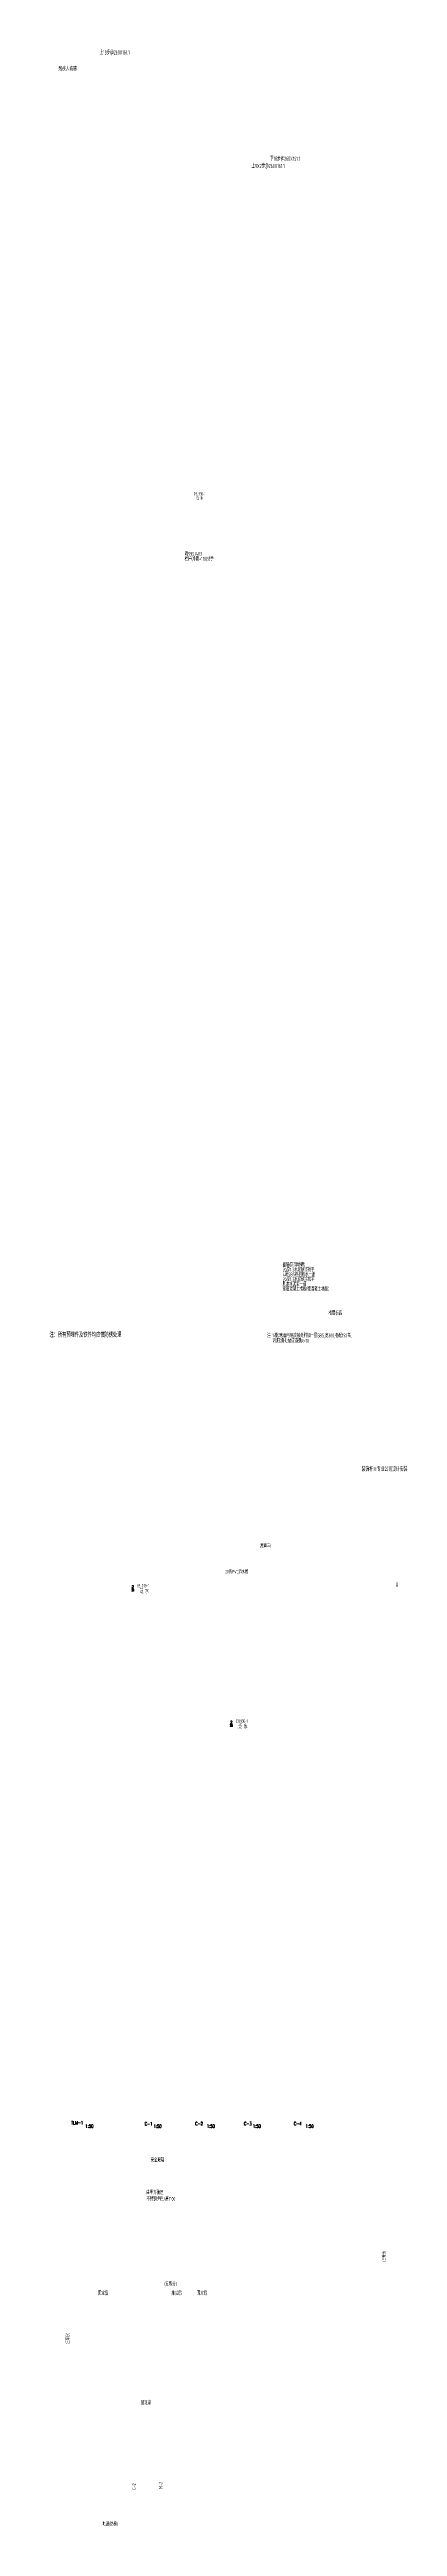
# Model space of a CAD drawing. Extents: x -726032 to 135930, y -151624 to 587044.
# Drawn here: x 70935 to 106984, y -26161 to 230657 of the extents above; entities that cross this region are included whole.
import ezdxf
from ezdxf.enums import TextEntityAlignment as Align

# ---------------------------------------------------------------- set-up
doc = ezdxf.new("R2010")
doc.units = 0
doc.header["$LTSCALE"] = 1000
doc.header["$MEASUREMENT"] = 0
doc.layers.get('0').update_dxf_attribs({"linetype": 'CONTINUOUS'})
for name, color, linetype in [('PUB_DIM', 245, 'CONTINUOUS'), ('PUB_TEXT', 142, 'CONTINUOUS'), ('引线', 213, 'CONTINUOUS'), ('窗表', 71, 'CONTINUOUS'), ('门表', 74, 'CONTINUOUS')]:
    doc.layers.add(name, color=color, linetype=linetype)
doc.styles.add('_HZTXT', font='isocp.shx', dxfattribs={"width": 0.8, "bigfont": 'hztxt.shx'})
doc.styles.add('COMP', font='COMPLEX', dxfattribs={"bigfont": 'hztxt'})
doc.styles.add('HZ1', font='TXT.SHX', dxfattribs={"width": 0.65, "height": 350, "bigfont": 'HZTXT1.SHX'})

msp = doc.modelspace()

# ---------------------------------------------------------------- texts
at = {"color": 136, "style": 'HZ1', "width": 0.65}
for s, p in [('TLM-1', (73182.9, 15524, 3840)), ('1:50', (74644.9, 15178.3, 3840)), ('C-1', (80792.6, 15414.2, 3840)), ('1:50', (81708, 15160.2, 3840)), ('C-2', (86026.5, 15432.3, 3840)), ('1:50', (87233.9, 15178.3, 3840)), ('C-3', (91079.2, 15432.3, 3840)), ('1:50', (92000.1, 15178.3, 3840)), ('C-4', (96242.6, 15432.3, 3840)), ('1:50', (97467.4, 15178.3, 3840))]:
    msp.add_text(s, height=350, dxfattribs=at).set_placement(p)
at = {"style": 'COMP'}
for tag, text, width, p, p2 in [('295', '-', 0.388889, (79431.5, 70814.2), (79686.5, 70814.2)), ('2', '1', 1.5, (79431.5, 71144.2), (79686.5, 71144.2)), ('295', '-', 0.388889, (89645.5, 56774.2), (89900.5, 56774.2)), ('2', '1', 1.5, (89645.5, 57104.2), (89900.5, 57104.2))]:
    msp.add_attdef(tag, text=text, height=255, dxfattribs=dict(at, width=width)).set_placement(p, p2, align=Align.FIT)
at = {"layer": 'PUB_DIM', "style": '_HZTXT', "width": 0.65}
for s, height, rotation, p in [('楼层标高', 400, 360, (99852.6, 99433.7)), ('(三等分)', 350, 90, (105788, 1305.6, 3840)), ('(三等分)', 350, 90, (73002.1, -7243.4, 3840))]:
    msp.add_text(s, height=height, rotation=rotation, dxfattribs=at).set_placement(p)
msp.add_text('(五等分)', height=400, dxfattribs=at).set_placement((82839.2, -1232.4, 3840))
at = {"layer": 'PUB_TEXT', "style": '_HZTXT'}
for s, height, width, p in [('残疾人坡道', 400, 0.7, (71857, 228464.6)), ('上18步@260X161.1', 450, 0.6, (76118.1, 230136.2)), ('上9X2步@260X161.1', 450, 0.6, (91854.7, 218357.9)), ('下18步@260X161.1', 450, 0.6, (93780.6, 219118.5)), ('03J930-1', 350, 0.6, (85883.1, 184418.6)), ('泛 水', 350, 0.6, (86136.7, 183962.1)), ('栏杆(净距<110)扶手', 400, 0.65, (84934.2, 177645.5)), ('皖99SJ403', 400, 0.65, (84934.2, 178172.1)), ('注:', 400, 0.65, (93484.1, 97125)), ('1:楼(地)面与墙交接处附加一层SBS,宽300,卷起150高,', 400, 0.65, (94009, 97125)), ('阴(阳)角处做成圆弧R=10', 400, 0.65, (94009, 96575)), ('03J930-1', 350, 0.6, (80014.9, 71214.1)), ('泛 水', 450, 0.6, (80292.7, 70588.1)), ('03J930-1', 350, 0.6, (90228.9, 57174.1)), ('泛 水', 450, 0.6, (90506.7, 56548.1))]:
    msp.add_text(s, height=height, dxfattribs=dict(at, width=width)).set_placement(p)
at = {"layer": 'PUB_TEXT', "style": '_HZTXT', "width": 0.65}
msp.add_text('注：所有预埋件及铁件均应做防锈处理', height=500, rotation=360, dxfattribs=at).set_placement((70921.2, 97136.3, 3840))
at = {"layer": '引线', "style": '_HZTXT'}
for s, height, width, p in [('刷素水泥浆一道', 400, 0.65, (95088.5, 102453.6)), ('面层(防滑地砖)', 400, 0.65, (95088.5, 104453.6)), ('20厚1:3水泥砂浆找平', 400, 0.65, (95088.5, 103953.6)), ('4厚SBS卷材防水一道', 400, 0.65, (95088.5, 103453.6)), ('20厚1:3水泥砂浆找平', 400, 0.65, (95088.5, 102953.6)), ('钢筋混凝土楼板(或混凝土地面)', 400, 0.65, (95088.5, 101953.6)), ('装饰杆由专业公司设计安装', 450, 0.65, (103277.6, 83238.7, 3840)), ('(屋面三)', 350, 0.7, (92699.5, 75366.8, 3840)), ('20宽PVC滴水槽', 350, 0.7, (89140.8, 72650.6, 3840)), ('固定扇', 400, 0.65, (75959.1, -2176.6, 3840)), ('推拉扇', 400, 0.65, (83573.2, -2176.6, 3840)), ('固定扇', 400, 0.65, (86203, -2176.6, 3840)), ('固定扇', 400, 0.65, (80408.8, -13525.5, 3840)), ('地漏(防臭)', 400, 0.65, (76407.8, -26121.4, 3840))]:
    msp.add_text(s, height=height, dxfattribs=dict(at, width=width)).set_placement(p)
at = {"layer": '引线', "style": '_HZTXT', "width": 0.65}
msp.add_text('g', height=450, dxfattribs=at).set_placement((106915.5, 71537.2, 3840), align=Align.MIDDLE)
for s, p in [('安全玻璃', (81413.5, 11634.5, 3840)), ('不锈钢护栏/高1100', (80972.4, 7606, 3840)), ('由甲方确定', (80972.4, 8268.9, 3840))]:
    msp.add_text(s, height=400, rotation=360, dxfattribs=at).set_placement(p)
at = {"layer": '窗表', "style": '_HZTXT', "width": 0.7}
msp.add_text('C-2', height=400, rotation=90, dxfattribs=at).set_placement((79906, -22347.1, 3840))
at = {"layer": '门表', "style": '_HZTXT', "width": 0.7}
msp.add_text('M-2', height=400, rotation=90, dxfattribs=at).set_placement((82669.7, -22272.8, 3840))

doc.saveas('drawing.dxf')
